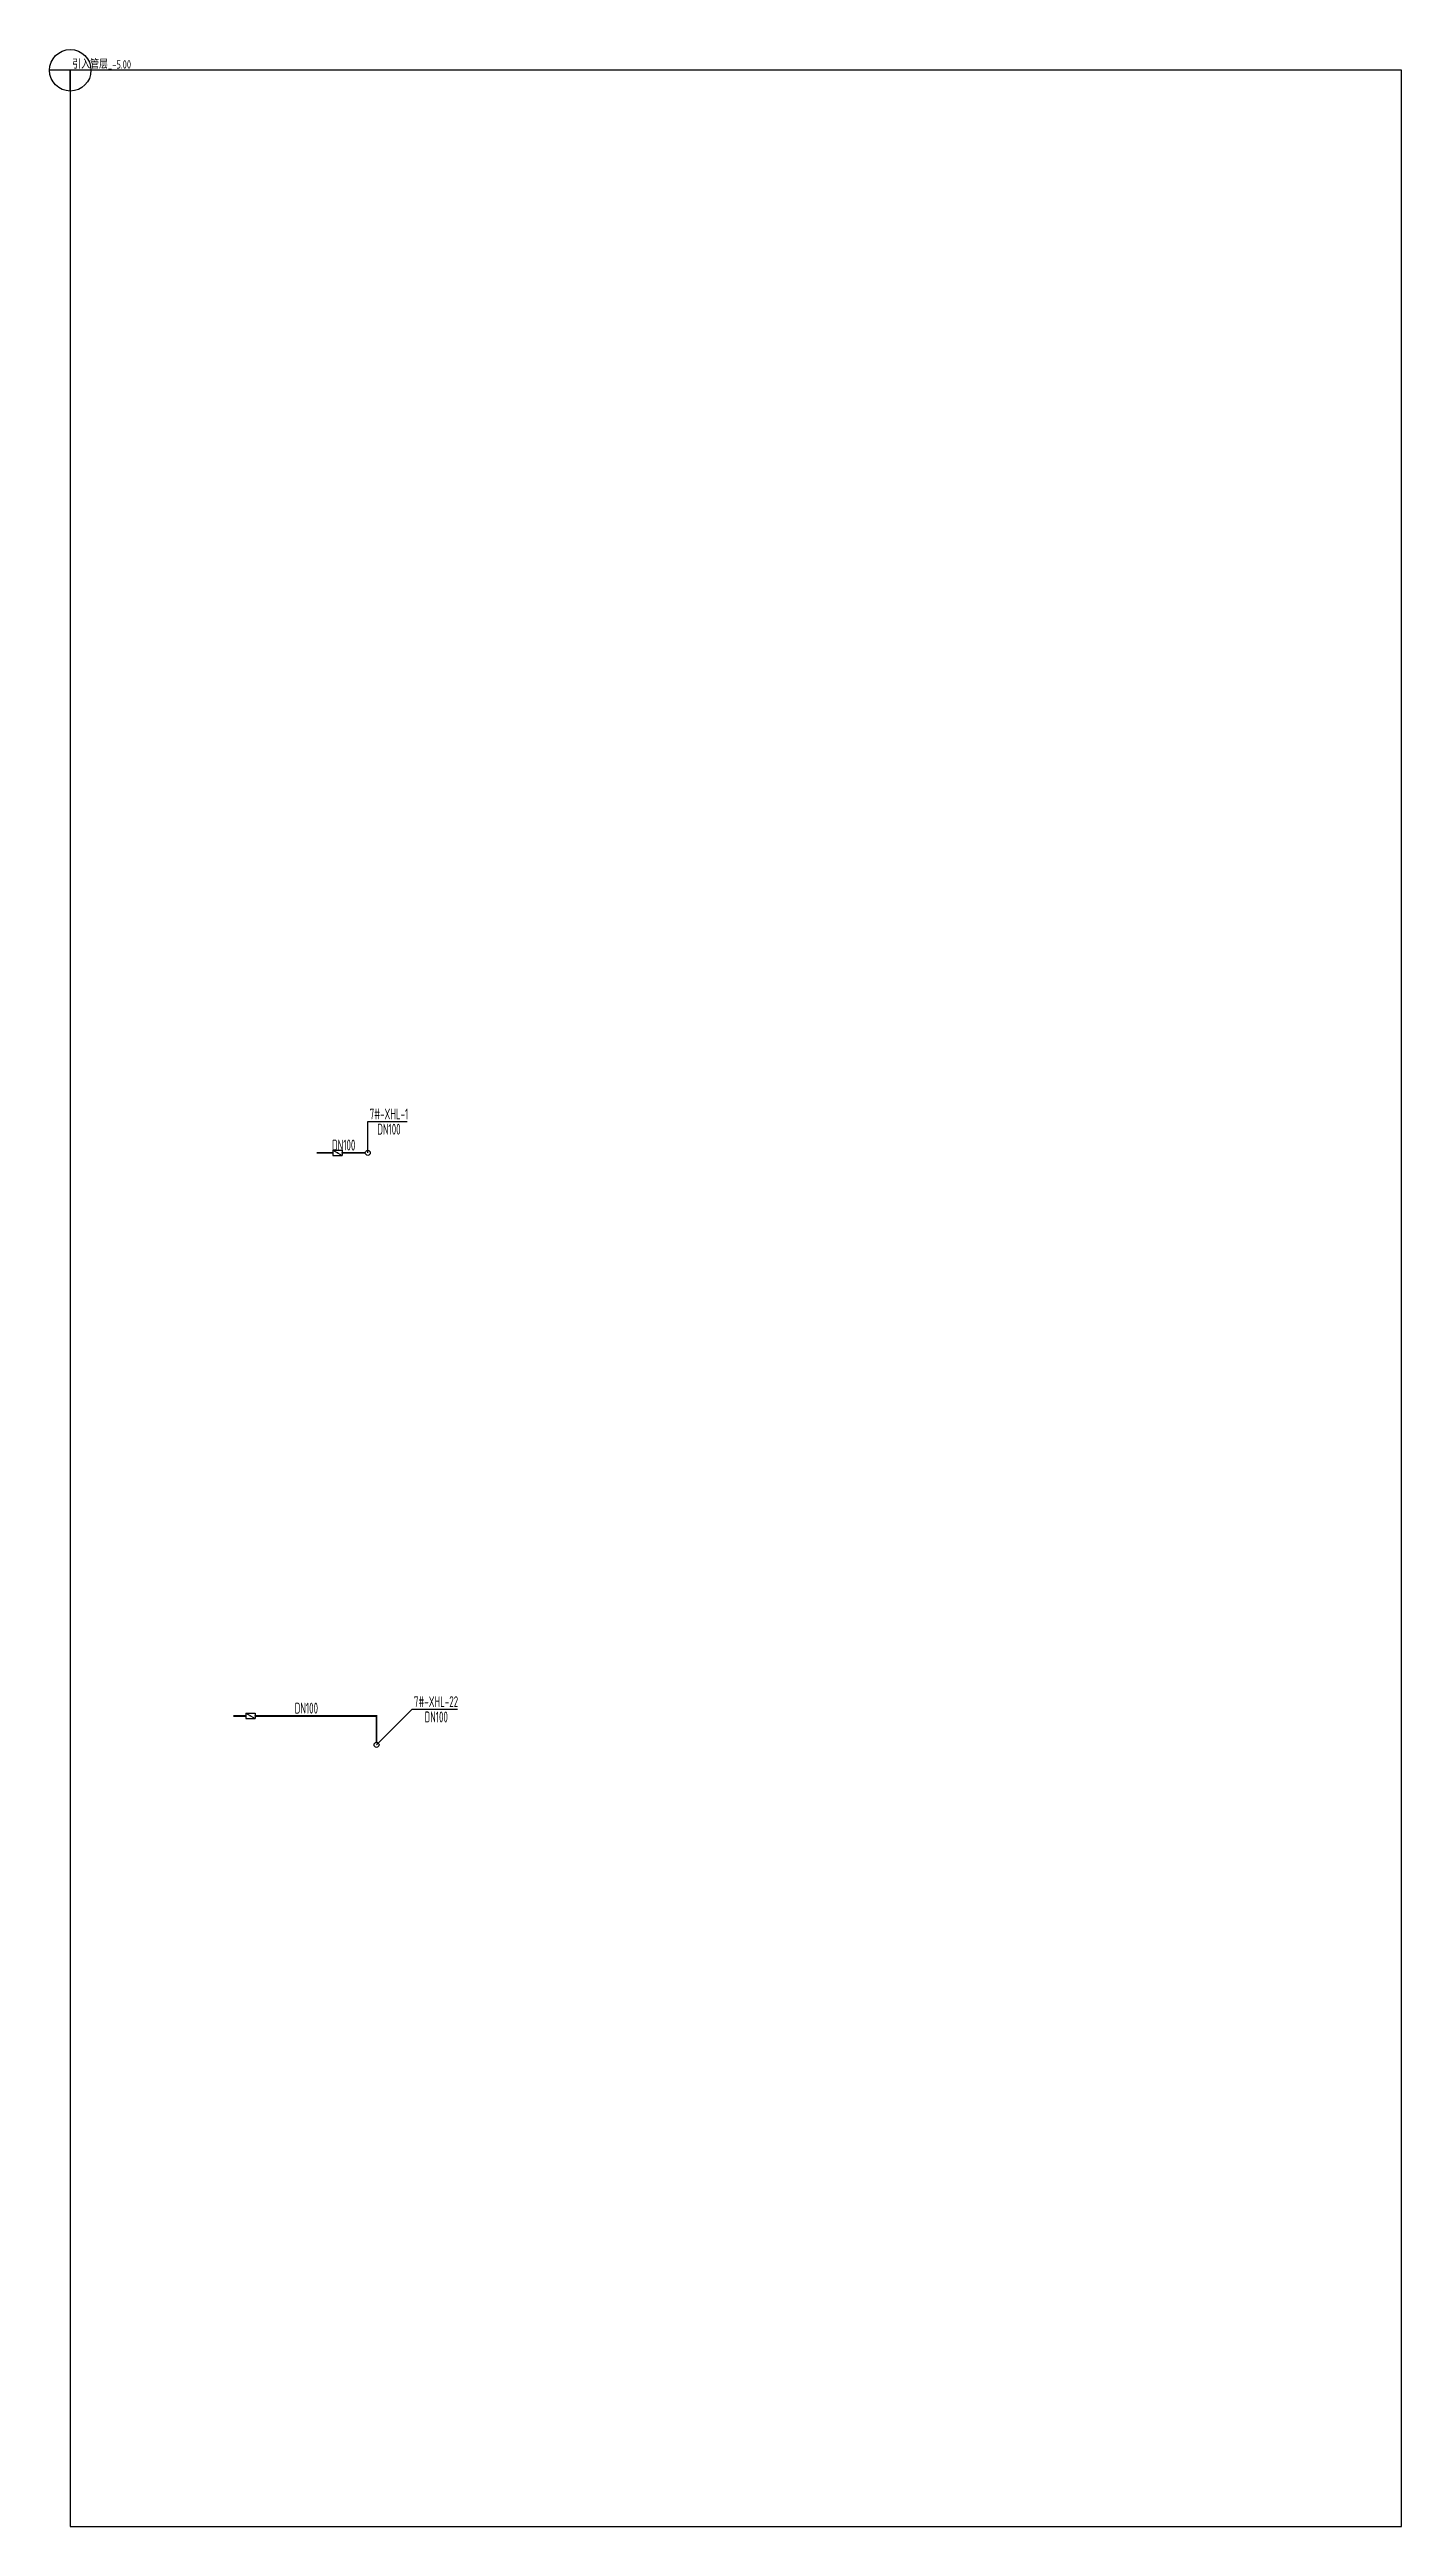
# Model space of a CAD drawing. Header units: millimetres. Extents: x 38276 to 732616, y -569659 to 393546.
# Drawn here: x 38276 to 103484, y 274113 to 393546 of the extents above; entities that cross this region are included whole.
import ezdxf

# ---------------------------------------------------------------- set-up
doc = ezdxf.new("R2010")
doc.units = ezdxf.units.MM
doc.header["$LTSCALE"] = 1000
for name, color, linetype in [('DIM_消防', 3, 'Continuous'), ('PIPE-消防', 1, 'Continuous'), ('S-Xh_注释', 3, 'Continuous'), ('TEXT_消防', 7, 'Continuous'), ('VALVE_消防', 7, 'Continuous'), ('VPIPE-消防', 1, 'Continuous')]:
    doc.layers.add(name, color=color, linetype=linetype)
doc.styles.add('_TWT_PIPEDN', font='GBENOR', dxfattribs={"width": 0.7, "height": 3.5, "bigfont": 'HZTXT'})
doc.styles.add('_TWT_SERIAL', font='GBENOR', dxfattribs={"width": 0.7, "height": 3.5, "bigfont": 'HZTXT'})
doc.styles.get("Standard").update_dxf_attribs({"font": 'gbenor.shx', "bigfont": 'gbcbig.shx'})

msp = doc.modelspace()

# ---------------------------------------------------------------- texts
at = {"layer": 'DIM_消防', "color": 7, "style": '_TWT_SERIAL', "width": 0.7}
for s, p in [('7#-XHL-1', (53718, 341959)), ('DN100', (54085, 341224)), ('7#-XHL-22', (55851, 313620)), ('DN100', (56366, 312885))]:
    msp.add_text(s, height=525, dxfattribs=at).set_placement(p)
at = {"layer": 'TEXT_消防', "style": '_TWT_PIPEDN', "width": 0.7}
for p in [(51903, 340459), (50102, 313309)]:
    msp.add_text('DN100', height=525, dxfattribs=at).set_placement(p)

# ---------------------------------------------------------------- blocks, each defined once
blk = doc.blocks.new('Floorbase')
for p, q in [((0, 0), (-1000, 0)), ((0, -1000), (0, 0))]:
    blk.add_line(p, q)
blk.add_circle((0, 0), 1000)
at = {"style": '_TWT_PIPEDN', "width": 0.8}
blk.add_attdef('Elevation', (92, 81), '', height=400, dxfattribs=at)
blk = doc.blocks.new('$VALVE$00000316')
for p, q in [((-125, 72), (125, -72)), ((-125, 72), (-125, -72)), ((-125, 72), (125, 72)), ((125, 72), (125, -72)), ((-125, -72), (125, -72))]:
    blk.add_line(p, q)
at = {"const_width": 21.1}
blk.add_lwpolyline([(-11, 0, 1), (11, 0, 1)], format="xyb", close=True, dxfattribs=at)
for p in [(-125, 0), (125, 0)]:
    blk.add_point(p)
at = {"color": 7, "flags": 9}
for tag in ['XSIZE', 'YSIZE']:
    blk.add_attdef(tag, (0, 0), '', height=0.5, dxfattribs=at)

# ---------------------------------------------------------------- hatches: boundary and pattern name
at = {"layer": 'PIPE-消防'}
for points in [[(54048, 313196), (54048, 313241), (54093, 313241)], [(54048, 313196), (54093, 313196), (54093, 313241)]]:
    msp.add_hatch(color=256, dxfattribs=at).paths.add_polyline_path(points)

# ---------------------------------------------------------------- linework, layer by layer
at = {"layer": 'DIM_消防'}
for p, q in [((53626, 340346), (53626, 341854)), ((53626, 341854), (55525, 341854)), ((54048, 311799), (55764, 313515)), ((55764, 313515), (57948, 313515))]:
    msp.add_line(p, q, dxfattribs=at)
at = {"layer": 'PIPE-消防', "ltscale": 1.5, "const_width": 90}
for points in [[(51942, 340346), (51160, 340346)], [(53506, 340346), (52392, 340346)], [(47739, 313196), (47136, 313196)], [(54048, 313196), (48189, 313196)], [(54048, 311919), (54048, 313196)]]:
    msp.add_lwpolyline(points, dxfattribs=at)
at = {"layer": 'S-Xh_注释'}
msp.add_lwpolyline([(39276, 274113), (103484, 274113), (103484, 392546), (39276, 392546)], close=True, dxfattribs=at)
at = {"layer": 'VPIPE-消防'}
for centre in [(53626, 340346), (54048, 311799)]:
    msp.add_circle(centre, 120, dxfattribs=at)

# ---------------------------------------------------------------- block references
at = {"layer": 'S-Xh_注释', "color": 0}
msp.add_blockref('Floorbase', (39276, 392546), dxfattribs=at).add_auto_attribs({'Elevation': '引入管层_-5.00'})
at = {"layer": 'VALVE_消防', "xscale": -1.8, "yscale": -1.8, "zscale": 1.8, "rotation": 180}
for p in [(52167, 340346), (47964, 313196)]:
    msp.add_blockref('$VALVE$00000316', p, dxfattribs=at)

msp.set_redraw_order([(e.dxf.handle, doc.entitydb.next_handle()) for e in msp.query("TEXT MTEXT ATTDEF DIMENSION ARC_DIMENSION")])  # texts and dimensions are drawn at this point

doc.saveas('drawing.dxf')
